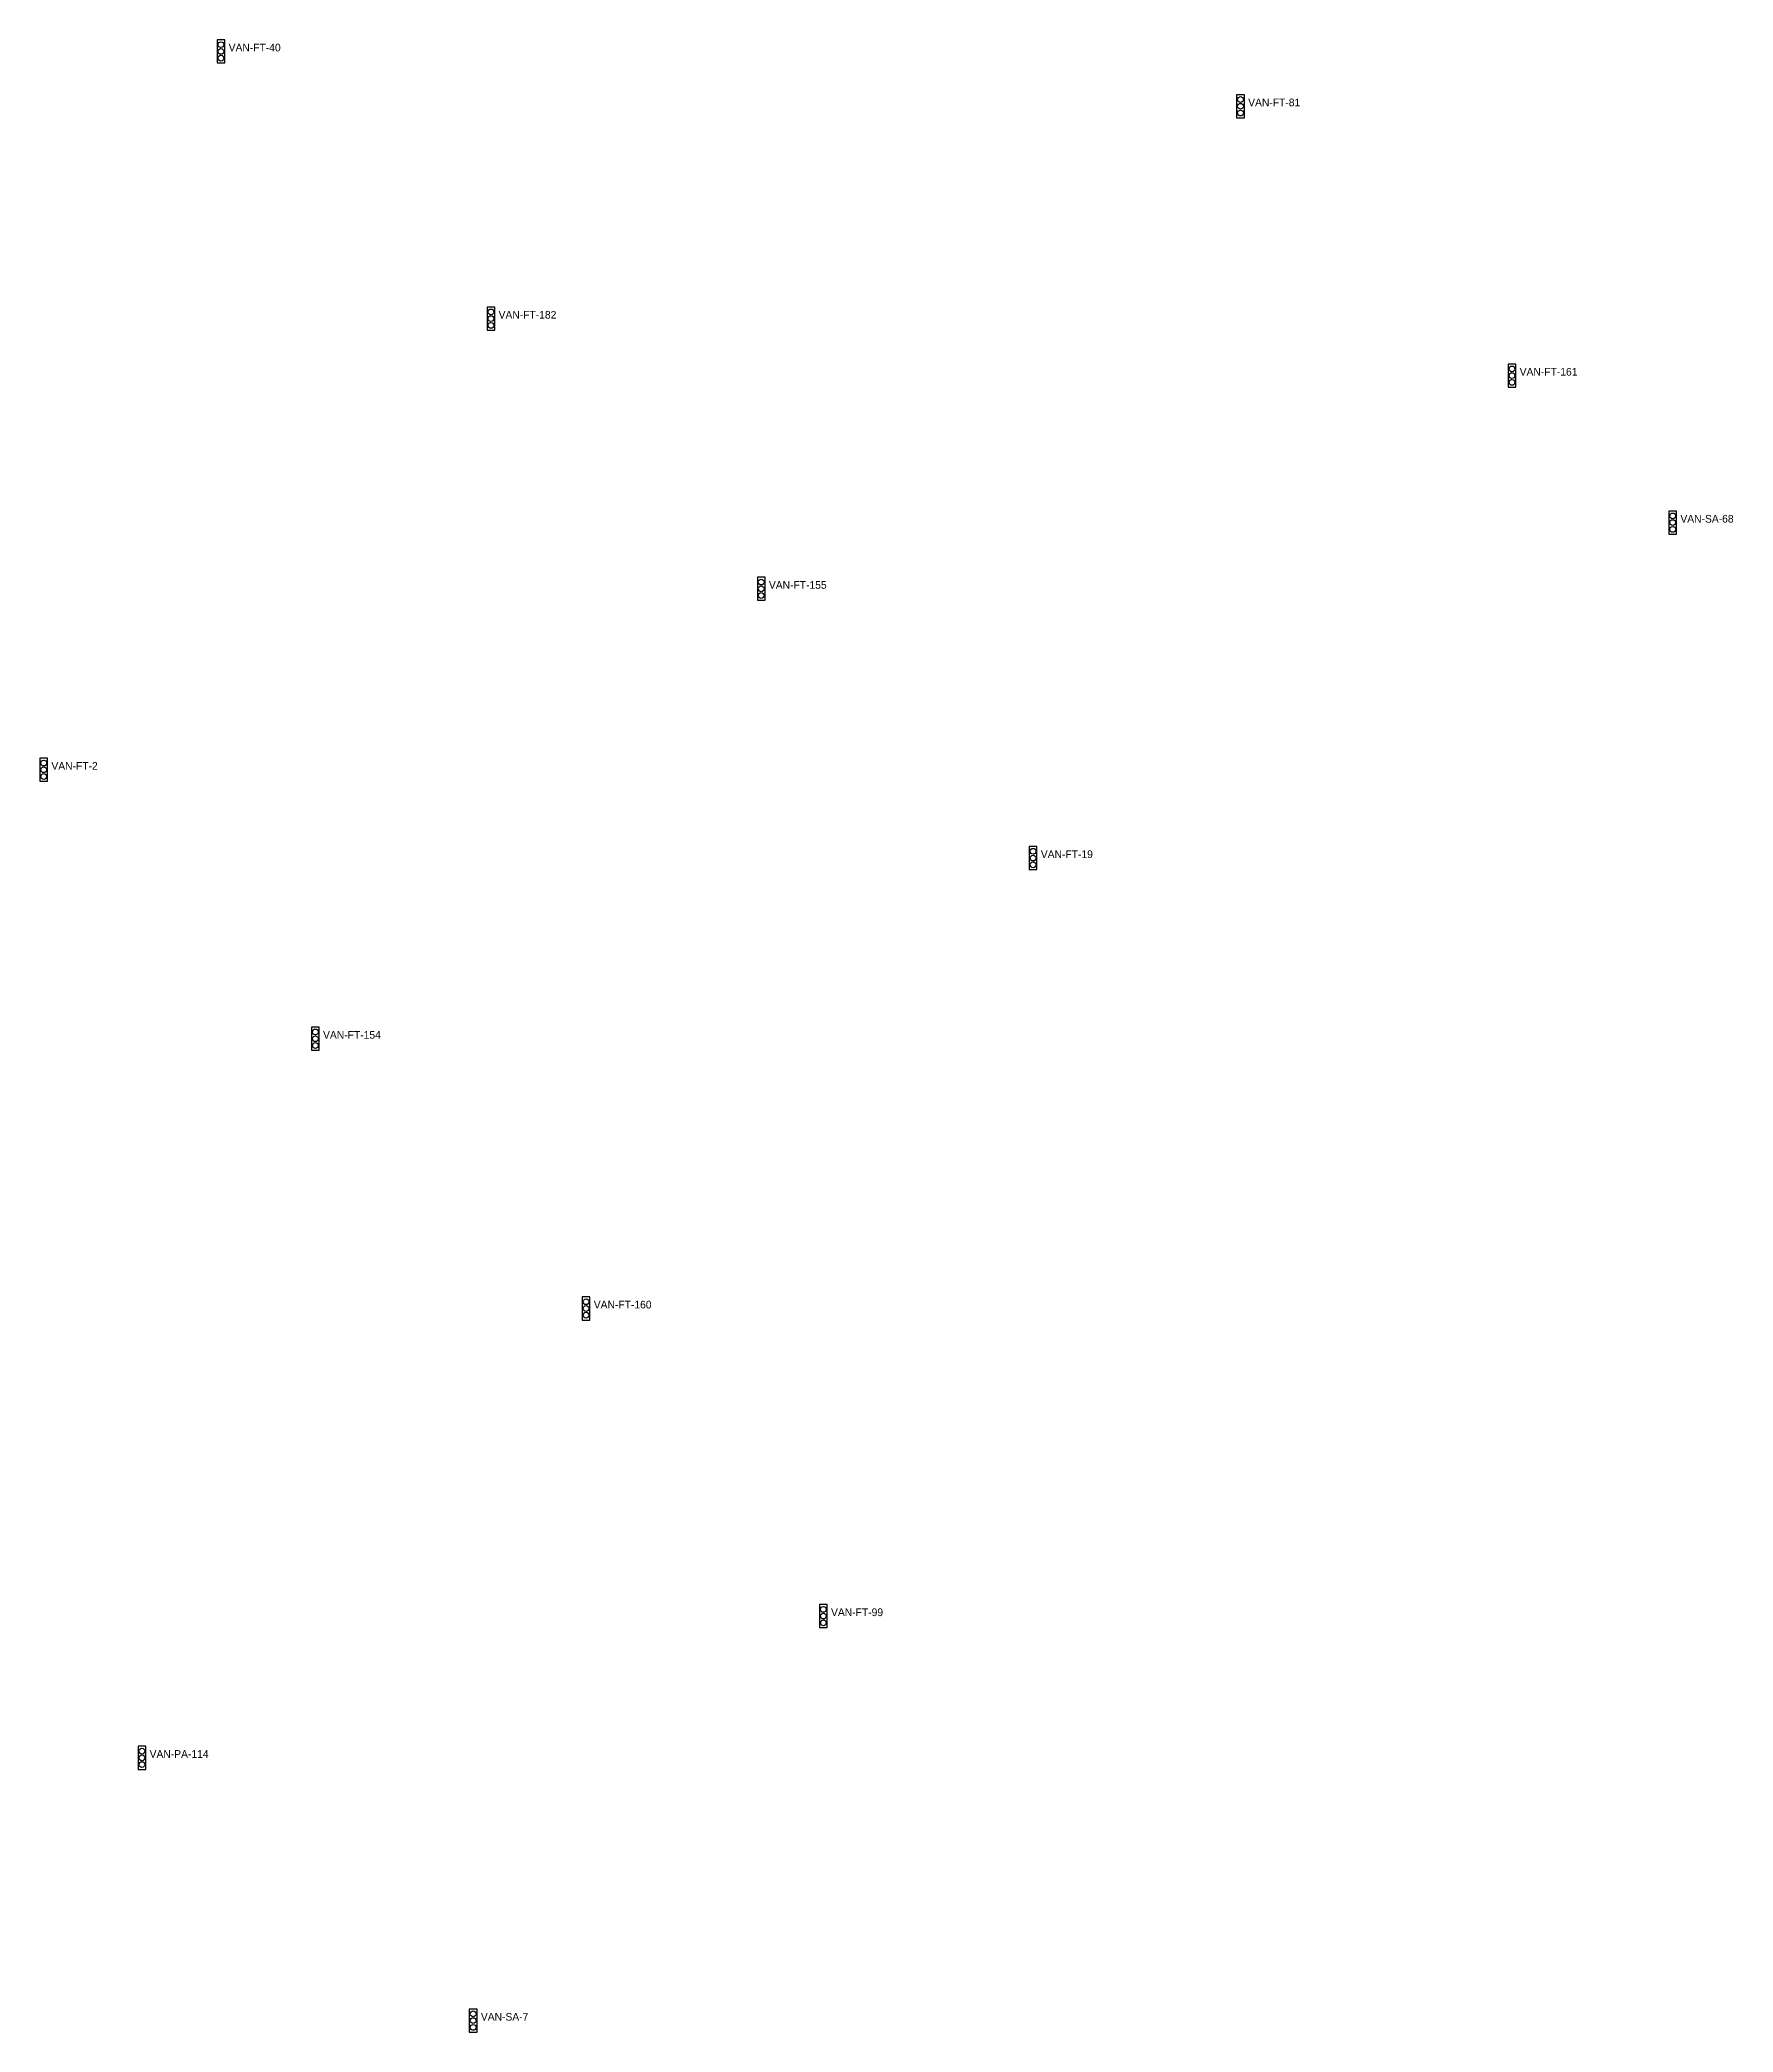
# Model space of a CAD drawing. Header units: inches. Extents: x 486474 to 494239, y 5455982 to 5459995.
# Drawn here: x 491451 to 491891, y 5458015 to 5458533 of the extents above; entities that cross this region are included whole.
import ezdxf

# ---------------------------------------------------------------- set-up
doc = ezdxf.new("R2010")
doc.units = ezdxf.units.IN
doc.header["$MEASUREMENT"] = 0
doc.layers.add('TrafficSignals', color=10, linetype='Continuous')

msp = doc.modelspace()

# ---------------------------------------------------------------- texts
at = {"layer": 'TrafficSignals', "color": 1}
for s, p in [('VAN-FT-40', (491500.46, 5458529.69)), ('VAN-FT-81', (491765.39, 5458515.43)), ('VAN-FT-182', (491570.61, 5458460.26)), ('VAN-FT-161', (491835.94, 5458445.45)), ('VAN-SA-68', (491877.7, 5458407.26)), ('VAN-FT-155', (491640.84, 5458390.07)), ('VAN-FT-2', (491454.4, 5458343.05)), ('VAN-FT-19', (491711.5, 5458320.11)), ('VAN-FT-154', (491524.99, 5458273.17)), ('VAN-FT-160', (491595.34, 5458203.09)), ('VAN-FT-99', (491656.99, 5458123.16)), ('VAN-PA-114', (491479.93, 5458086.33)), ('VAN-SA-7', (491566, 5458018.06))]:
    msp.add_text(s, height=2, dxfattribs=at).set_placement(p)

# ---------------------------------------------------------------- linework, layer by layer
at = {"layer": 'TrafficSignals', "color": 1}
for points in [[(491497.46, 5458526.69), (491499.46, 5458526.69), (491499.46, 5458532.69), (491497.46, 5458532.69)], [(491762.39, 5458512.43), (491764.39, 5458512.43), (491764.39, 5458518.43), (491762.39, 5458518.43)], [(491567.61, 5458457.26), (491569.61, 5458457.26), (491569.61, 5458463.26), (491567.61, 5458463.26)], [(491832.94, 5458442.45), (491834.94, 5458442.45), (491834.94, 5458448.45), (491832.94, 5458448.45)], [(491874.7, 5458404.26), (491876.7, 5458404.26), (491876.7, 5458410.26), (491874.7, 5458410.26)], [(491637.84, 5458387.07), (491639.84, 5458387.07), (491639.84, 5458393.07), (491637.84, 5458393.07)], [(491451.4, 5458340.05), (491453.4, 5458340.05), (491453.4, 5458346.05), (491451.4, 5458346.05)], [(491708.5, 5458317.11), (491710.5, 5458317.11), (491710.5, 5458323.11), (491708.5, 5458323.11)], [(491521.99, 5458270.17), (491523.99, 5458270.17), (491523.99, 5458276.17), (491521.99, 5458276.17)], [(491592.34, 5458200.09), (491594.34, 5458200.09), (491594.34, 5458206.09), (491592.34, 5458206.09)], [(491653.99, 5458120.16), (491655.99, 5458120.16), (491655.99, 5458126.16), (491653.99, 5458126.16)], [(491476.93, 5458083.33), (491478.93, 5458083.33), (491478.93, 5458089.33), (491476.93, 5458089.33)], [(491563, 5458015.06), (491565, 5458015.06), (491565, 5458021.06), (491563, 5458021.06)]]:
    msp.add_lwpolyline(points, close=True, dxfattribs=at)
for centre in [(491498.46, 5458531.44), (491498.46, 5458529.69), (491498.46, 5458527.94), (491763.39, 5458517.18), (491763.39, 5458515.43), (491763.39, 5458513.68), (491568.61, 5458462.01), (491568.61, 5458460.26), (491568.61, 5458458.51), (491833.94, 5458447.2), (491833.94, 5458445.45), (491833.94, 5458443.7), (491875.7, 5458409.01), (491875.7, 5458407.26), (491875.7, 5458405.51), (491638.84, 5458391.82), (491638.84, 5458390.07), (491638.84, 5458388.32), (491452.4, 5458344.8), (491452.4, 5458343.05), (491452.4, 5458341.3), (491709.5, 5458321.86), (491709.5, 5458320.11), (491709.5, 5458318.36), (491522.99, 5458274.92), (491522.99, 5458273.17), (491522.99, 5458271.42), (491593.34, 5458204.84), (491593.34, 5458203.09), (491593.34, 5458201.34), (491654.99, 5458124.91), (491654.99, 5458123.16), (491654.99, 5458121.41), (491477.93, 5458088.08), (491477.93, 5458086.33), (491477.93, 5458084.58), (491564, 5458019.81), (491564, 5458018.06), (491564, 5458016.31)]:
    msp.add_circle(centre, 0.75, dxfattribs=at)

msp.set_redraw_order([(e.dxf.handle, doc.entitydb.next_handle()) for e in msp.query("TEXT MTEXT ATTDEF DIMENSION ARC_DIMENSION")])  # texts and dimensions are drawn at this point

doc.saveas('drawing.dxf')
